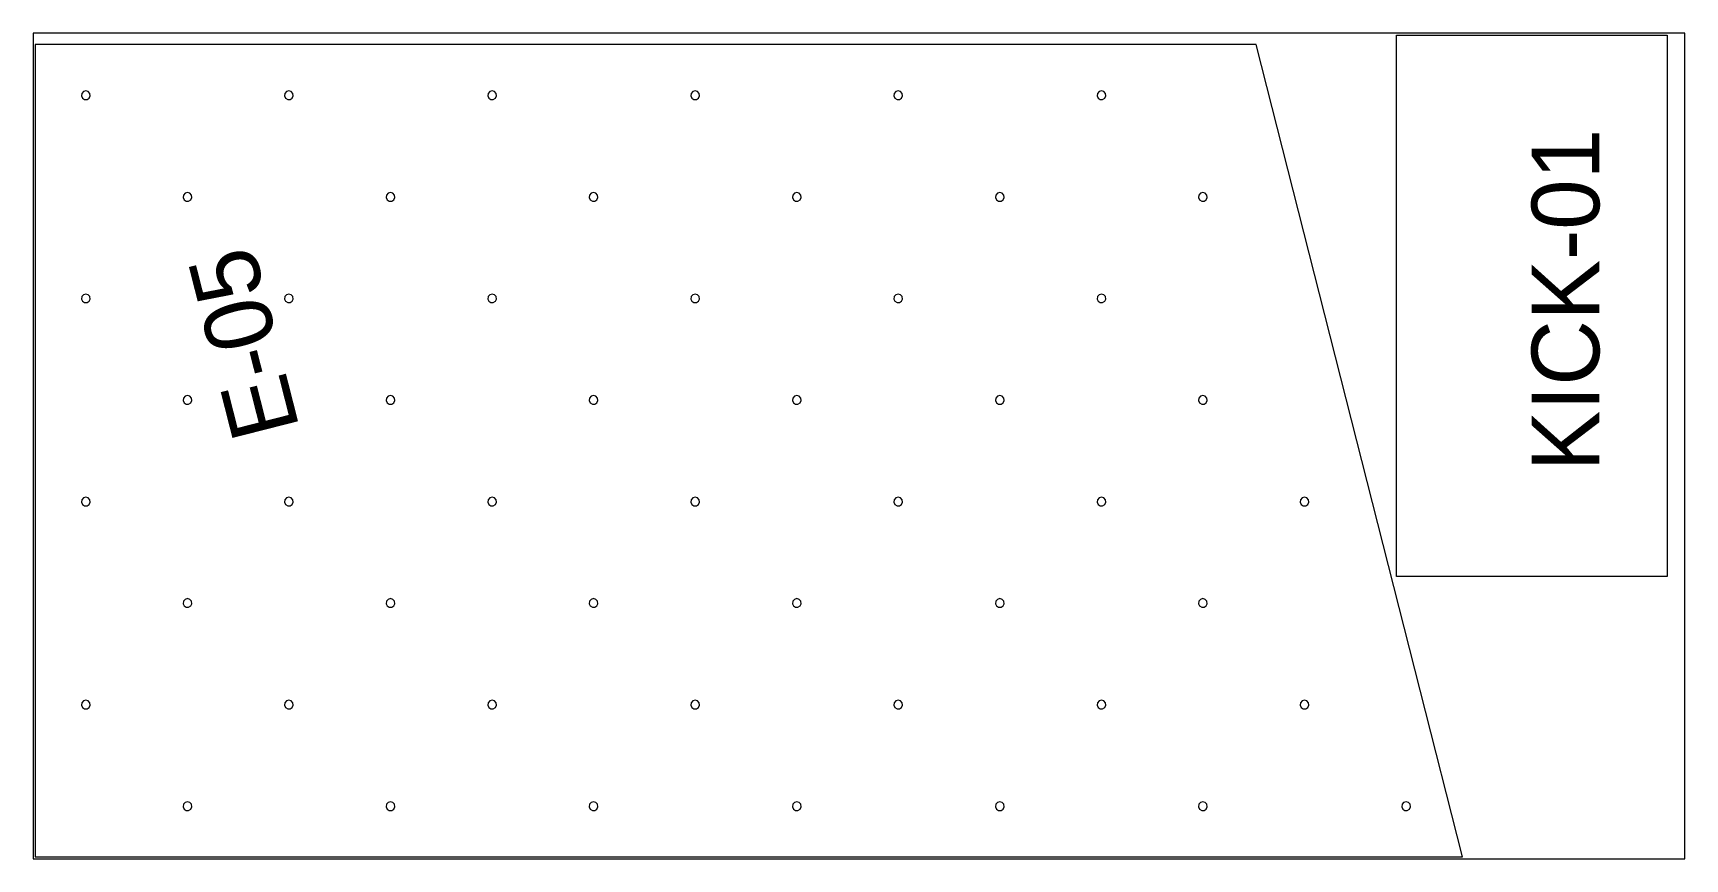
# Model space of a CAD drawing. Extents: x 0 to 287620, y 0 to 1220.
# Drawn here: x 88200 to 90640, y 0 to 1220 of the extents above; entities that cross this region are included whole.
import ezdxf

# ---------------------------------------------------------------- set-up
doc = ezdxf.new("R2010")
doc.units = 0
doc.header["$MEASUREMENT"] = 0
for name, color, linetype, lineweight in [('CUSTOM', 7, 'CONTINUOUS', 0), ('drilling', 7, 'CONTINUOUS', 0), ('FINAL', 7, 'CONTINUOUS', 0)]:
    doc.layers.add(name, color=color, linetype=linetype, lineweight=lineweight)

msp = doc.modelspace()

# ---------------------------------------------------------------- texts
at = {"layer": 'Final', "lineweight": 0}
for s, rotation, p in [('KICK-01', 90, (90513.5, 572.8)), ('E-05', 104.264, (88594.1, 635.9))]:
    msp.add_text(s, height=100, rotation=rotation, dxfattribs=at).set_placement(p)

# ---------------------------------------------------------------- linework, layer by layer
at = {"layer": 'CUSTOM', "lineweight": 0}
msp.add_lwpolyline([(88200, 0), (90640, 0), (90640, 1220), (88200, 1220)], close=True, dxfattribs=at)
at = {"layer": 'drilling', "lineweight": 0}
for points in [[(88278, 1134.5), (88274.5, 1133.5), (88272.1, 1130.7), (88271.6, 1127.1), (88273.1, 1123.7), (88276.2, 1121.8), (88279.8, 1121.8), (88282.9, 1123.7), (88284.4, 1127.1), (88283.9, 1130.7), (88281.5, 1133.5)], [(88578, 1134.5), (88574.5, 1133.5), (88572.1, 1130.7), (88571.6, 1127.1), (88573.1, 1123.7), (88576.2, 1121.8), (88579.8, 1121.8), (88582.9, 1123.7), (88584.4, 1127.1), (88583.9, 1130.7), (88581.5, 1133.5)], [(88878, 1134.5), (88874.5, 1133.5), (88872.1, 1130.7), (88871.6, 1127.1), (88873.1, 1123.7), (88876.2, 1121.8), (88879.8, 1121.8), (88882.9, 1123.7), (88884.4, 1127.1), (88883.9, 1130.7), (88881.5, 1133.5)], [(89178, 1134.5), (89174.5, 1133.5), (89172.1, 1130.7), (89171.6, 1127.1), (89173.1, 1123.7), (89176.2, 1121.8), (89179.8, 1121.8), (89182.9, 1123.7), (89184.4, 1127.1), (89183.9, 1130.7), (89181.5, 1133.5)], [(89478, 1134.5), (89474.5, 1133.5), (89472.1, 1130.7), (89471.6, 1127.1), (89473.1, 1123.7), (89476.2, 1121.8), (89479.8, 1121.8), (89482.9, 1123.7), (89484.4, 1127.1), (89483.9, 1130.7), (89481.5, 1133.5)], [(89778, 1134.5), (89774.5, 1133.5), (89772.1, 1130.7), (89771.6, 1127.1), (89773.1, 1123.7), (89776.2, 1121.8), (89779.8, 1121.8), (89782.9, 1123.7), (89784.4, 1127.1), (89783.9, 1130.7), (89781.5, 1133.5)], [(88428, 984.5), (88424.5, 983.5), (88422.1, 980.7), (88421.6, 977.1), (88423.1, 973.7), (88426.2, 971.8), (88429.8, 971.8), (88432.9, 973.7), (88434.4, 977.1), (88433.9, 980.7), (88431.5, 983.5)], [(88728, 984.5), (88724.5, 983.5), (88722.1, 980.7), (88721.6, 977.1), (88723.1, 973.7), (88726.2, 971.8), (88729.8, 971.8), (88732.9, 973.7), (88734.4, 977.1), (88733.9, 980.7), (88731.5, 983.5)], [(89028, 984.5), (89024.5, 983.5), (89022.1, 980.7), (89021.6, 977.1), (89023.1, 973.7), (89026.2, 971.8), (89029.8, 971.8), (89032.9, 973.7), (89034.4, 977.1), (89033.9, 980.7), (89031.5, 983.5)], [(89328, 984.5), (89324.5, 983.5), (89322.1, 980.7), (89321.6, 977.1), (89323.1, 973.7), (89326.2, 971.8), (89329.8, 971.8), (89332.9, 973.7), (89334.4, 977.1), (89333.9, 980.7), (89331.5, 983.5)], [(89628, 984.5), (89624.5, 983.5), (89622.1, 980.7), (89621.6, 977.1), (89623.1, 973.7), (89626.2, 971.8), (89629.8, 971.8), (89632.9, 973.7), (89634.4, 977.1), (89633.9, 980.7), (89631.5, 983.5)], [(89928, 984.5), (89924.5, 983.5), (89922.1, 980.7), (89921.6, 977.1), (89923.1, 973.7), (89926.2, 971.8), (89929.8, 971.8), (89932.9, 973.7), (89934.4, 977.1), (89933.9, 980.7), (89931.5, 983.5)], [(88278, 834.5), (88274.5, 833.5), (88272.1, 830.7), (88271.6, 827.1), (88273.1, 823.7), (88276.2, 821.8), (88279.8, 821.8), (88282.9, 823.7), (88284.4, 827.1), (88283.9, 830.7), (88281.5, 833.5)], [(88578, 834.5), (88574.5, 833.5), (88572.1, 830.7), (88571.6, 827.1), (88573.1, 823.7), (88576.2, 821.8), (88579.8, 821.8), (88582.9, 823.7), (88584.4, 827.1), (88583.9, 830.7), (88581.5, 833.5)], [(88878, 834.5), (88874.5, 833.5), (88872.1, 830.7), (88871.6, 827.1), (88873.1, 823.7), (88876.2, 821.8), (88879.8, 821.8), (88882.9, 823.7), (88884.4, 827.1), (88883.9, 830.7), (88881.5, 833.5)], [(89178, 834.5), (89174.5, 833.5), (89172.1, 830.7), (89171.6, 827.1), (89173.1, 823.7), (89176.2, 821.8), (89179.8, 821.8), (89182.9, 823.7), (89184.4, 827.1), (89183.9, 830.7), (89181.5, 833.5)], [(89478, 834.5), (89474.5, 833.5), (89472.1, 830.7), (89471.6, 827.1), (89473.1, 823.7), (89476.2, 821.8), (89479.8, 821.8), (89482.9, 823.7), (89484.4, 827.1), (89483.9, 830.7), (89481.5, 833.5)], [(89778, 834.5), (89774.5, 833.5), (89772.1, 830.7), (89771.6, 827.1), (89773.1, 823.7), (89776.2, 821.8), (89779.8, 821.8), (89782.9, 823.7), (89784.4, 827.1), (89783.9, 830.7), (89781.5, 833.5)], [(88428, 684.5), (88424.5, 683.5), (88422.1, 680.7), (88421.6, 677.1), (88423.1, 673.7), (88426.2, 671.8), (88429.8, 671.8), (88432.9, 673.7), (88434.4, 677.1), (88433.9, 680.7), (88431.5, 683.5)], [(88728, 684.5), (88724.5, 683.5), (88722.1, 680.7), (88721.6, 677.1), (88723.1, 673.7), (88726.2, 671.8), (88729.8, 671.8), (88732.9, 673.7), (88734.4, 677.1), (88733.9, 680.7), (88731.5, 683.5)], [(89028, 684.5), (89024.5, 683.5), (89022.1, 680.7), (89021.6, 677.1), (89023.1, 673.7), (89026.2, 671.8), (89029.8, 671.8), (89032.9, 673.7), (89034.4, 677.1), (89033.9, 680.7), (89031.5, 683.5)], [(89328, 684.5), (89324.5, 683.5), (89322.1, 680.7), (89321.6, 677.1), (89323.1, 673.7), (89326.2, 671.8), (89329.8, 671.8), (89332.9, 673.7), (89334.4, 677.1), (89333.9, 680.7), (89331.5, 683.5)], [(89628, 684.5), (89624.5, 683.5), (89622.1, 680.7), (89621.6, 677.1), (89623.1, 673.7), (89626.2, 671.8), (89629.8, 671.8), (89632.9, 673.7), (89634.4, 677.1), (89633.9, 680.7), (89631.5, 683.5)], [(89928, 684.5), (89924.5, 683.5), (89922.1, 680.7), (89921.6, 677.1), (89923.1, 673.7), (89926.2, 671.8), (89929.8, 671.8), (89932.9, 673.7), (89934.4, 677.1), (89933.9, 680.7), (89931.5, 683.5)], [(88278, 534.5), (88274.5, 533.5), (88272.1, 530.7), (88271.6, 527.1), (88273.1, 523.7), (88276.2, 521.8), (88279.8, 521.8), (88282.9, 523.7), (88284.4, 527.1), (88283.9, 530.7), (88281.5, 533.5)], [(88578, 534.5), (88574.5, 533.5), (88572.1, 530.7), (88571.6, 527.1), (88573.1, 523.7), (88576.2, 521.8), (88579.8, 521.8), (88582.9, 523.7), (88584.4, 527.1), (88583.9, 530.7), (88581.5, 533.5)], [(88878, 534.5), (88874.5, 533.5), (88872.1, 530.7), (88871.6, 527.1), (88873.1, 523.7), (88876.2, 521.8), (88879.8, 521.8), (88882.9, 523.7), (88884.4, 527.1), (88883.9, 530.7), (88881.5, 533.5)], [(89178, 534.5), (89174.5, 533.5), (89172.1, 530.7), (89171.6, 527.1), (89173.1, 523.7), (89176.2, 521.8), (89179.8, 521.8), (89182.9, 523.7), (89184.4, 527.1), (89183.9, 530.7), (89181.5, 533.5)], [(89478, 534.5), (89474.5, 533.5), (89472.1, 530.7), (89471.6, 527.1), (89473.1, 523.7), (89476.2, 521.8), (89479.8, 521.8), (89482.9, 523.7), (89484.4, 527.1), (89483.9, 530.7), (89481.5, 533.5)], [(89778, 534.5), (89774.5, 533.5), (89772.1, 530.7), (89771.6, 527.1), (89773.1, 523.7), (89776.2, 521.8), (89779.8, 521.8), (89782.9, 523.7), (89784.4, 527.1), (89783.9, 530.7), (89781.5, 533.5)], [(90078, 534.5), (90074.5, 533.5), (90072.1, 530.7), (90071.6, 527.1), (90073.1, 523.7), (90076.2, 521.8), (90079.8, 521.8), (90082.9, 523.7), (90084.4, 527.1), (90083.9, 530.7), (90081.5, 533.5)], [(88428, 384.5), (88424.5, 383.5), (88422.1, 380.7), (88421.6, 377.1), (88423.1, 373.7), (88426.2, 371.8), (88429.8, 371.8), (88432.9, 373.7), (88434.4, 377.1), (88433.9, 380.7), (88431.5, 383.5)], [(88728, 384.5), (88724.5, 383.5), (88722.1, 380.7), (88721.6, 377.1), (88723.1, 373.7), (88726.2, 371.8), (88729.8, 371.8), (88732.9, 373.7), (88734.4, 377.1), (88733.9, 380.7), (88731.5, 383.5)], [(89028, 384.5), (89024.5, 383.5), (89022.1, 380.7), (89021.6, 377.1), (89023.1, 373.7), (89026.2, 371.8), (89029.8, 371.8), (89032.9, 373.7), (89034.4, 377.1), (89033.9, 380.7), (89031.5, 383.5)], [(89328, 384.5), (89324.5, 383.5), (89322.1, 380.7), (89321.6, 377.1), (89323.1, 373.7), (89326.2, 371.8), (89329.8, 371.8), (89332.9, 373.7), (89334.4, 377.1), (89333.9, 380.7), (89331.5, 383.5)], [(89628, 384.5), (89624.5, 383.5), (89622.1, 380.7), (89621.6, 377.1), (89623.1, 373.7), (89626.2, 371.8), (89629.8, 371.8), (89632.9, 373.7), (89634.4, 377.1), (89633.9, 380.7), (89631.5, 383.5)], [(89928, 384.5), (89924.5, 383.5), (89922.1, 380.7), (89921.6, 377.1), (89923.1, 373.7), (89926.2, 371.8), (89929.8, 371.8), (89932.9, 373.7), (89934.4, 377.1), (89933.9, 380.7), (89931.5, 383.5)], [(88278, 234.5), (88274.5, 233.5), (88272.1, 230.7), (88271.6, 227.1), (88273.1, 223.7), (88276.2, 221.8), (88279.8, 221.8), (88282.9, 223.7), (88284.4, 227.1), (88283.9, 230.7), (88281.5, 233.5)], [(88578, 234.5), (88574.5, 233.5), (88572.1, 230.7), (88571.6, 227.1), (88573.1, 223.7), (88576.2, 221.8), (88579.8, 221.8), (88582.9, 223.7), (88584.4, 227.1), (88583.9, 230.7), (88581.5, 233.5)], [(88878, 234.5), (88874.5, 233.5), (88872.1, 230.7), (88871.6, 227.1), (88873.1, 223.7), (88876.2, 221.8), (88879.8, 221.8), (88882.9, 223.7), (88884.4, 227.1), (88883.9, 230.7), (88881.5, 233.5)], [(89178, 234.5), (89174.5, 233.5), (89172.1, 230.7), (89171.6, 227.1), (89173.1, 223.7), (89176.2, 221.8), (89179.8, 221.8), (89182.9, 223.7), (89184.4, 227.1), (89183.9, 230.7), (89181.5, 233.5)], [(89478, 234.5), (89474.5, 233.5), (89472.1, 230.7), (89471.6, 227.1), (89473.1, 223.7), (89476.2, 221.8), (89479.8, 221.8), (89482.9, 223.7), (89484.4, 227.1), (89483.9, 230.7), (89481.5, 233.5)], [(89778, 234.5), (89774.5, 233.5), (89772.1, 230.7), (89771.6, 227.1), (89773.1, 223.7), (89776.2, 221.8), (89779.8, 221.8), (89782.9, 223.7), (89784.4, 227.1), (89783.9, 230.7), (89781.5, 233.5)], [(90078, 234.5), (90074.5, 233.5), (90072.1, 230.7), (90071.6, 227.1), (90073.1, 223.7), (90076.2, 221.8), (90079.8, 221.8), (90082.9, 223.7), (90084.4, 227.1), (90083.9, 230.7), (90081.5, 233.5)], [(88428, 84.5), (88424.5, 83.5), (88422.1, 80.7), (88421.6, 77.1), (88423.1, 73.7), (88426.2, 71.8), (88429.8, 71.8), (88432.9, 73.7), (88434.4, 77.1), (88433.9, 80.7), (88431.5, 83.5)], [(88728, 84.5), (88724.5, 83.5), (88722.1, 80.7), (88721.6, 77.1), (88723.1, 73.7), (88726.2, 71.8), (88729.8, 71.8), (88732.9, 73.7), (88734.4, 77.1), (88733.9, 80.7), (88731.5, 83.5)], [(89028, 84.5), (89024.5, 83.5), (89022.1, 80.7), (89021.6, 77.1), (89023.1, 73.7), (89026.2, 71.8), (89029.8, 71.8), (89032.9, 73.7), (89034.4, 77.1), (89033.9, 80.7), (89031.5, 83.5)], [(89328, 84.5), (89324.5, 83.5), (89322.1, 80.7), (89321.6, 77.1), (89323.1, 73.7), (89326.2, 71.8), (89329.8, 71.8), (89332.9, 73.7), (89334.4, 77.1), (89333.9, 80.7), (89331.5, 83.5)], [(89628, 84.5), (89624.5, 83.5), (89622.1, 80.7), (89621.6, 77.1), (89623.1, 73.7), (89626.2, 71.8), (89629.8, 71.8), (89632.9, 73.7), (89634.4, 77.1), (89633.9, 80.7), (89631.5, 83.5)], [(89928, 84.5), (89924.5, 83.5), (89922.1, 80.7), (89921.6, 77.1), (89923.1, 73.7), (89926.2, 71.8), (89929.8, 71.8), (89932.9, 73.7), (89934.4, 77.1), (89933.9, 80.7), (89931.5, 83.5)], [(90228, 84.5), (90224.5, 83.5), (90222.1, 80.7), (90221.6, 77.1), (90223.1, 73.7), (90226.2, 71.8), (90229.8, 71.8), (90232.9, 73.7), (90234.4, 77.1), (90233.9, 80.7), (90231.5, 83.5)]]:
    msp.add_lwpolyline(points, close=True, dxfattribs=at)
at = {"layer": 'Final', "lineweight": 0}
for points in [[(88203, 1203), (88203, 3), (90311.5, 3), (90006.5, 1203)], [(90213.7, 417), (90213.7, 1217), (90613.7, 1217), (90613.7, 417)]]:
    msp.add_lwpolyline(points, close=True, dxfattribs=at)

msp.set_redraw_order([(e.dxf.handle, doc.entitydb.next_handle()) for e in msp.query("TEXT MTEXT ATTDEF DIMENSION ARC_DIMENSION")])  # texts and dimensions are drawn at this point

doc.saveas('drawing.dxf')
